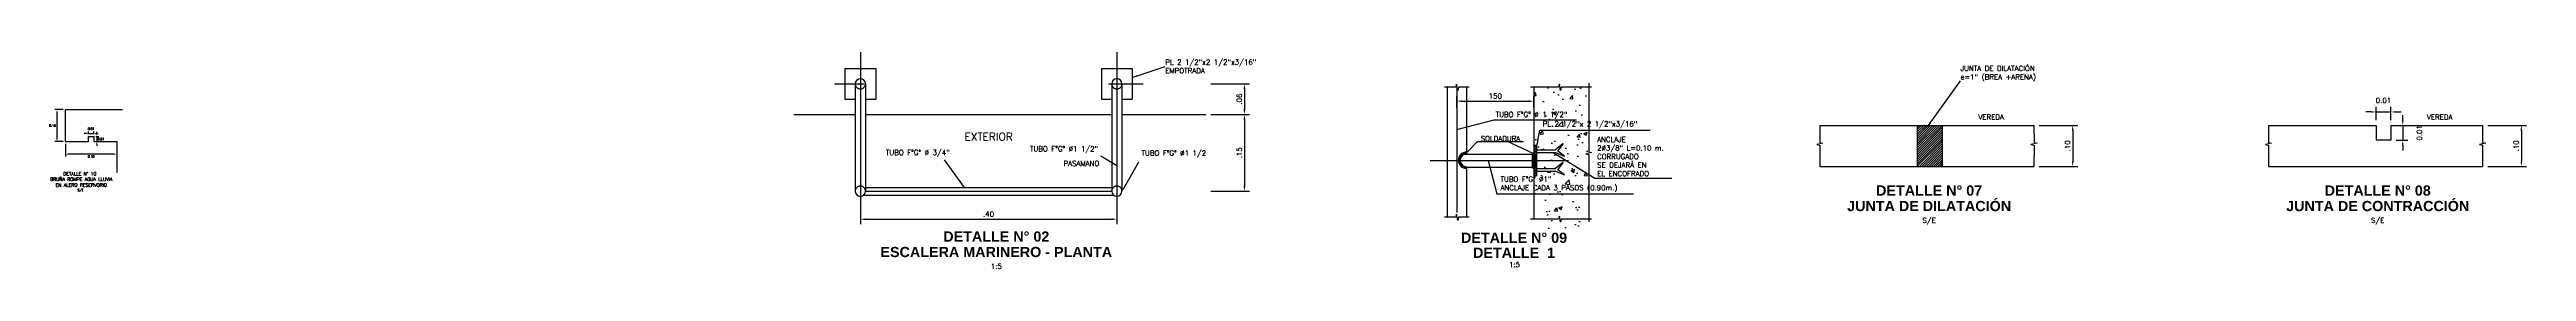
# Model space of a CAD drawing. Header units: metres. Extents: x -90 to 2507, y -28 to 972.
# Drawn here: x 142.877 to 147.705, y 179.333 to 179.757 of the extents above; entities that cross this region are included whole.
import ezdxf
from ezdxf.enums import TextEntityAlignment as Align

# ---------------------------------------------------------------- set-up
doc = ezdxf.new("R2010")
doc.units = ezdxf.units.M
doc.linetypes.add('CENTER', pattern=[50.8, 31.75, -6.35, 6.35, -6.35])
doc.linetypes.add('HIDDEN', pattern=[9.525, 6.35, -3.175])
for name, color, linetype in [('A-MURO', 6, 'Continuous'), ('A-NIVELES', 7, 'Continuous'), ('C-DETALLE-01', 1, 'Continuous'), ('C-DETALLE-02', 2, 'Continuous'), ('C-DETALLE-03', 3, 'Continuous'), ('G-achurado', 9, 'Continuous'), ('G-acotado', 8, 'Continuous'), ('G-ejes', 9, 'CENTER'), ('G-proyecciones', 2, 'HIDDEN'), ('G-SIMBOLOGIA', 2, 'Continuous'), ('G-textos-notas', 7, 'Continuous'), ('G-textos-subtitulo', 3, 'Continuous'), ('G-textos-titulos', 4, 'Continuous')]:
    doc.layers.add(name, color=color, linetype=linetype)
doc.styles.add('01COTAS', font='romans.shx')
doc.styles.add('20-SUBTITULO', font='romand.shx', dxfattribs={"height": 0.06})
doc.styles.add('5-NOTAS', font='romans.shx', dxfattribs={"height": 0.01})
doc.styles.add('5-TITULO', font='arialbd.ttf', dxfattribs={"height": 0.02})
doc.dimstyles.new('DIM-2-PLANTA', dxfattribs={"dimscale": 0.002, "dimtxt": 2, "dimasz": 2, "dimexe": 2, "dimexo": 2, "dimgap": 1, "dimtad": 1, "dimzin": 1, "dimdsep": 46, "dimtxsty": '01COTAS', "dimcen": 25, "dimclrd": 9, "dimclre": 9, "dimclrt": 7, "dimadec": 0, "dimazin": 0, "dimtfac": 1, "dimtmove": 2, "dimatfit": 3, "dimfxl": 1, "dimtolj": 1, "dimtzin": 0, "dimarcsym": 0})
doc.dimstyles.new('DIM-20-CORTE', dxfattribs={"dimscale": 0.02, "dimtxt": 2, "dimasz": 2, "dimexe": 2, "dimexo": 2, "dimgap": 1, "dimtad": 2, "dimtih": 1, "dimtoh": 1, "dimzin": 1, "dimdsep": 46, "dimtxsty": '01COTAS', "dimcen": 25, "dimclrd": 9, "dimclre": 9, "dimclrt": 7, "dimadec": 0, "dimazin": 0, "dimtfac": 1, "dimtmove": 2, "dimatfit": 3, "dimfxl": 1, "dimtolj": 1, "dimtzin": 0, "dimarcsym": 0})
doc.dimstyles.new('DIM-5-PLANTA', dxfattribs={"dimscale": 0.005, "dimtxt": 2, "dimasz": 2, "dimexe": 2, "dimexo": 2, "dimgap": 1, "dimtad": 1, "dimdec": 0, "dimlfac": 1000, "dimdsep": 46, "dimtxsty": '01COTAS', "dimcen": 25, "dimclrd": 9, "dimclre": 9, "dimclrt": 7, "dimadec": 0, "dimazin": 0, "dimtfac": 1, "dimtdec": 0, "dimtmove": 2, "dimatfit": 3, "dimfxl": 1, "dimtolj": 1, "dimtzin": 0, "dimarcsym": 0})

# ---------------------------------------------------------------- blocks, each defined once
blk = doc.blocks.new('*D339')
at = {"layer": 'Defpoints', "color": 0, "transparency": 16777216}
for p in [(145.7702, 179.6608), (145.6201, 179.6384), (145.7702, 179.6384)]:
    blk.add_point(p, dxfattribs=at)
at = {"layer": 'G-acotado', "color": 9, "lineweight": -2, "transparency": 16777216}
for p, q in [((145.6201, 179.6484), (145.6201, 179.6708)), ((145.6301, 179.6608), (145.7602, 179.6608)), ((145.7702, 179.6484), (145.7702, 179.6708))]:
    blk.add_line(p, q, dxfattribs=at)
at = {"layer": 'G-acotado', "color": 9, "transparency": 16777216}
for points in [[(145.6301, 179.6625), (145.6301, 179.6591), (145.6201, 179.6608)], [(145.7602, 179.6625), (145.7602, 179.6591), (145.7702, 179.6608)]]:
    blk.add_solid(points, dxfattribs=at)
at = {"layer": 'G-acotado', "color": 7, "transparency": 16777216, "insert": (145.6951, 179.6708), "char_height": 0.01, "attachment_point": 5, "style": '01COTAS'}
blk.add_mtext('\\A1;150', dxfattribs=at)
blk = doc.blocks.new('*D340')
at = {"layer": 'Defpoints', "color": 0, "transparency": 16777216}
for p in [(145.1305, 179.6348), (145.1305, 179.4848), (145.206, 179.4848)]:
    blk.add_point(p, dxfattribs=at)
at = {"layer": 'G-acotado', "color": 9, "lineweight": -2, "transparency": 16777216}
for p, q in [((145.1405, 179.6348), (145.216, 179.6348)), ((145.206, 179.6248), (145.206, 179.4948)), ((145.1405, 179.4848), (145.216, 179.4848))]:
    blk.add_line(p, q, dxfattribs=at)
at = {"layer": 'G-acotado', "color": 9, "transparency": 16777216}
for points in [[(145.2043, 179.6248), (145.2076, 179.6248), (145.206, 179.6348)], [(145.2043, 179.4948), (145.2076, 179.4948), (145.206, 179.4848)]]:
    blk.add_solid(points, dxfattribs=at)
at = {"layer": 'G-acotado', "color": 7, "transparency": 16777216, "insert": (145.196, 179.5598), "char_height": 0.01, "attachment_point": 5, "rotation": 90, "style": '01COTAS'}
blk.add_mtext('\\A1;.15', dxfattribs=at)
blk = doc.blocks.new('*D341')
at = {"layer": 'Defpoints', "color": 0, "transparency": 16777216}
for p in [(145.1305, 179.6948), (145.1305, 179.6348), (145.206, 179.6348)]:
    blk.add_point(p, dxfattribs=at)
at = {"layer": 'G-acotado', "color": 9, "lineweight": -2, "transparency": 16777216}
for p, q in [((145.1405, 179.6948), (145.216, 179.6948)), ((145.206, 179.6848), (145.206, 179.6448)), ((145.1405, 179.6348), (145.216, 179.6348))]:
    blk.add_line(p, q, dxfattribs=at)
at = {"layer": 'G-acotado', "color": 9, "transparency": 16777216}
for points in [[(145.2043, 179.6848), (145.2076, 179.6848), (145.206, 179.6948)], [(145.2043, 179.6448), (145.2076, 179.6448), (145.206, 179.6348)]]:
    blk.add_solid(points, dxfattribs=at)
at = {"layer": 'G-acotado', "color": 7, "transparency": 16777216, "insert": (145.196, 179.6648), "char_height": 0.01, "attachment_point": 5, "rotation": 90, "style": '01COTAS'}
blk.add_mtext('\\A1;.06', dxfattribs=at)
blk = doc.blocks.new('*D342')
at = {"layer": 'Defpoints', "color": 0, "transparency": 16777216}
for p in [(144.4573, 179.4766), (144.9573, 179.4766), (144.9573, 179.43)]:
    blk.add_point(p, dxfattribs=at)
at = {"layer": 'G-acotado', "color": 9, "lineweight": -2, "transparency": 16777216}
for p, q in [((144.4573, 179.4666), (144.4573, 179.42)), ((144.9573, 179.4666), (144.9573, 179.42)), ((144.4673, 179.43), (144.9473, 179.43))]:
    blk.add_line(p, q, dxfattribs=at)
at = {"layer": 'G-acotado', "color": 9, "transparency": 16777216}
for points in [[(144.4673, 179.4317), (144.4673, 179.4283), (144.4573, 179.43)], [(144.9473, 179.4317), (144.9473, 179.4283), (144.9573, 179.43)]]:
    blk.add_solid(points, dxfattribs=at)
at = {"layer": 'G-acotado', "color": 7, "transparency": 16777216, "insert": (144.7073, 179.44), "char_height": 0.01, "attachment_point": 5, "style": '01COTAS'}
blk.add_mtext('\\A1;.40', dxfattribs=at)
blk = doc.blocks.new('*D344')
at = {"layer": 'Defpoints', "color": 0, "transparency": 16777216}
for p in [(146.745, 179.6134), (146.7452, 179.5334), (146.8206, 179.5334)]:
    blk.add_point(p, dxfattribs=at)
at = {"layer": 'G-acotado', "color": 9, "lineweight": -2, "transparency": 16777216}
for p, q in [((146.755, 179.6134), (146.8306, 179.6134)), ((146.8206, 179.6034), (146.8206, 179.5434)), ((146.7552, 179.5334), (146.8306, 179.5334))]:
    blk.add_line(p, q, dxfattribs=at)
at = {"layer": 'G-acotado', "color": 9, "transparency": 16777216}
for points in [[(146.8189, 179.6034), (146.8223, 179.6034), (146.8206, 179.6134)], [(146.8189, 179.5434), (146.8223, 179.5434), (146.8206, 179.5334)]]:
    blk.add_solid(points, dxfattribs=at)
at = {"layer": 'G-acotado', "color": 7, "transparency": 16777216, "insert": (146.8106, 179.5734), "char_height": 0.01, "attachment_point": 5, "rotation": 90, "style": '01COTAS'}
blk.add_mtext('\\A1;.10', dxfattribs=at)
blk = doc.blocks.new('*D345')
at = {"layer": 'Defpoints', "color": 0, "transparency": 16777216}
for p in [(147.6195, 179.6134), (147.6196, 179.5334), (147.6951, 179.5334)]:
    blk.add_point(p, dxfattribs=at)
at = {"layer": 'G-acotado', "color": 9, "lineweight": -2, "transparency": 16777216}
for p, q in [((147.6295, 179.6134), (147.7051, 179.6134)), ((147.6951, 179.6034), (147.6951, 179.5434)), ((147.6296, 179.5334), (147.7051, 179.5334))]:
    blk.add_line(p, q, dxfattribs=at)
at = {"layer": 'G-acotado', "color": 9, "transparency": 16777216}
for points in [[(147.6934, 179.6034), (147.6967, 179.6034), (147.6951, 179.6134)], [(147.6934, 179.5434), (147.6967, 179.5434), (147.6951, 179.5334)]]:
    blk.add_solid(points, dxfattribs=at)
at = {"layer": 'G-acotado', "color": 7, "transparency": 16777216, "insert": (147.6851, 179.5734), "char_height": 0.01, "attachment_point": 5, "rotation": 90, "style": '01COTAS'}
blk.add_mtext('\\A1;.10', dxfattribs=at)
blk = doc.blocks.new('*D554')
at = {"layer": 'Defpoints', "color": 0, "transparency": 16777216}
for p in [(147.4118, 179.6134), (147.4408, 179.6398), (147.4408, 179.6134)]:
    blk.add_point(p, dxfattribs=at)
at = {"layer": 'G-acotado', "color": 9, "lineweight": -2, "transparency": 16777216}
for p, q in [((147.4018, 179.6398), (147.3918, 179.6398)), ((147.4118, 179.6234), (147.4118, 179.6498)), ((147.4118, 179.6398), (147.4408, 179.6398)), ((147.4408, 179.6234), (147.4408, 179.6498)), ((147.4508, 179.6398), (147.4608, 179.6398))]:
    blk.add_line(p, q, dxfattribs=at)
at = {"layer": 'G-acotado', "color": 9, "transparency": 16777216}
for points in [[(147.4018, 179.6414), (147.4018, 179.6381), (147.4118, 179.6398)], [(147.4508, 179.6414), (147.4508, 179.6381), (147.4408, 179.6398)]]:
    blk.add_solid(points, dxfattribs=at)
at = {"layer": 'G-acotado', "color": 7, "transparency": 16777216, "insert": (147.4263, 179.6623), "char_height": 0.01, "attachment_point": 5, "style": '01COTAS'}
blk.add_mtext('\\A1;0.01', dxfattribs=at)
blk = doc.blocks.new('*D555')
at = {"layer": 'Defpoints', "color": 0, "transparency": 16777216}
for p in [(147.4408, 179.6134), (147.4408, 179.5844), (147.4639, 179.5844)]:
    blk.add_point(p, dxfattribs=at)
at = {"layer": 'G-acotado', "color": 9, "lineweight": -2, "transparency": 16777216}
for p, q in [((147.4508, 179.6134), (147.4739, 179.6134)), ((147.4639, 179.6234), (147.4639, 179.6334)), ((147.4639, 179.6134), (147.4639, 179.5844)), ((147.4508, 179.5844), (147.4739, 179.5844)), ((147.4639, 179.5744), (147.4639, 179.5644))]:
    blk.add_line(p, q, dxfattribs=at)
at = {"layer": 'G-acotado', "color": 9, "transparency": 16777216}
for points in [[(147.4622, 179.6234), (147.4655, 179.6234), (147.4639, 179.6134)], [(147.4622, 179.5744), (147.4655, 179.5744), (147.4639, 179.5844)]]:
    blk.add_solid(points, dxfattribs=at)
at = {"layer": 'G-acotado', "color": 7, "transparency": 16777216, "insert": (147.4964, 179.5989), "char_height": 0.01, "attachment_point": 5, "rotation": 90, "style": '01COTAS'}
blk.add_mtext('\\A1;0.01', dxfattribs=at)
blk = doc.blocks.new('*D560')
at = {"layer": 'Defpoints', "color": 0, "transparency": 16777216}
for p in [(142.9529, 179.592), (142.9629, 179.5973), (142.9629, 179.592)]:
    blk.add_point(p, dxfattribs=at)
at = {"layer": 'G-acotado', "color": 9, "lineweight": -2, "transparency": 16777216}
for p, q in [((142.9486, 179.5973), (142.9443, 179.5973)), ((142.9529, 179.5963), (142.9529, 179.6016)), ((142.9529, 179.5973), (142.9629, 179.5973)), ((142.9629, 179.5963), (142.9629, 179.6016)), ((142.9672, 179.5973), (142.9715, 179.5973))]:
    blk.add_line(p, q, dxfattribs=at)
at = {"layer": 'G-acotado', "color": 9, "transparency": 16777216}
for points in [[(142.9486, 179.598), (142.9486, 179.5966), (142.9529, 179.5973)], [(142.9672, 179.598), (142.9672, 179.5966), (142.9629, 179.5973)]]:
    blk.add_solid(points, dxfattribs=at)
at = {"layer": 'G-acotado', "color": 7, "transparency": 16777216, "insert": (142.9579, 179.607), "char_height": 0.0043, "attachment_point": 5, "style": '01COTAS'}
blk.add_mtext('\\A1;0.01', dxfattribs=at)
blk = doc.blocks.new('*D561')
at = {"layer": 'Defpoints', "color": 0, "transparency": 16777216}
for p in [(142.9629, 179.592), (142.9629, 179.582), (142.9688, 179.582)]:
    blk.add_point(p, dxfattribs=at)
at = {"layer": 'G-acotado', "color": 9, "lineweight": -2, "transparency": 16777216}
for p, q in [((142.9672, 179.592), (142.9731, 179.592)), ((142.9672, 179.582), (142.9731, 179.582)), ((142.9688, 179.5963), (142.9688, 179.6006)), ((142.9688, 179.592), (142.9688, 179.582)), ((142.9688, 179.5777), (142.9688, 179.5734))]:
    blk.add_line(p, q, dxfattribs=at)
at = {"layer": 'G-acotado', "color": 9, "transparency": 16777216}
for points in [[(142.9681, 179.5963), (142.9695, 179.5963), (142.9688, 179.592)], [(142.9681, 179.5777), (142.9695, 179.5777), (142.9688, 179.582)]]:
    blk.add_solid(points, dxfattribs=at)
at = {"layer": 'G-acotado', "color": 7, "transparency": 16777216, "insert": (142.9769, 179.587), "char_height": 0.0043, "attachment_point": 5, "style": '01COTAS'}
blk.add_mtext('\\A1;0.01', dxfattribs=at)
blk = doc.blocks.new('*D562')
at = {"layer": 'Defpoints', "color": 0, "transparency": 16777216}
for p in [(142.9079, 179.582), (143.0079, 179.5641), (142.9079, 179.5569)]:
    blk.add_point(p, dxfattribs=at)
at = {"layer": 'G-acotado', "color": 9, "lineweight": -2, "transparency": 16777216}
for p, q in [((142.9079, 179.5777), (142.9079, 179.5526)), ((143.0036, 179.5569), (142.9122, 179.5569)), ((143.0079, 179.5598), (143.0079, 179.5526))]:
    blk.add_line(p, q, dxfattribs=at)
at = {"layer": 'G-acotado', "color": 9, "transparency": 16777216}
for points in [[(142.9122, 179.5576), (142.9122, 179.5562), (142.9079, 179.5569)], [(143.0036, 179.5576), (143.0036, 179.5562), (143.0079, 179.5569)]]:
    blk.add_solid(points, dxfattribs=at)
at = {"layer": 'G-acotado', "color": 7, "transparency": 16777216, "insert": (142.9579, 179.5526), "char_height": 0.0043, "attachment_point": 5, "style": '01COTAS'}
blk.add_mtext('\\A1;0.10', dxfattribs=at)
blk = doc.blocks.new('*D563')
at = {"layer": 'Defpoints', "color": 0, "transparency": 16777216}
for p in [(142.8914, 179.6445), (142.9079, 179.6445), (142.9079, 179.582)]:
    blk.add_point(p, dxfattribs=at)
at = {"layer": 'G-acotado', "color": 9, "lineweight": -2, "transparency": 16777216}
for p, q in [((142.9036, 179.6445), (142.8871, 179.6445)), ((142.8914, 179.5863), (142.8914, 179.6402)), ((142.9036, 179.582), (142.8871, 179.582))]:
    blk.add_line(p, q, dxfattribs=at)
at = {"layer": 'G-acotado', "color": 9, "transparency": 16777216}
for points in [[(142.8907, 179.6402), (142.8921, 179.6402), (142.8914, 179.6445)], [(142.8907, 179.5863), (142.8921, 179.5863), (142.8914, 179.582)]]:
    blk.add_solid(points, dxfattribs=at)
at = {"layer": 'G-acotado', "color": 7, "transparency": 16777216, "insert": (142.8827, 179.6132), "char_height": 0.0043, "attachment_point": 5, "style": '01COTAS'}
blk.add_mtext('\\A1;0.15', dxfattribs=at)

msp = doc.modelspace()

# ---------------------------------------------------------------- hatches: boundary and pattern name
h = msp.add_hatch()
h.set_pattern_fill('ANSI31', color=8, scale=0.001)
h.set_pattern_definition([(45, (146.517457, 179.5334172), (-0.00224506, 0.00224506), [])])
h.paths.add_polyline_path([(146.5664, 179.6134), (146.5175, 179.6134), (146.5175, 179.5334), (146.5664, 179.5334)])
at = {"layer": 'G-achurado'}
h = msp.add_hatch(dxfattribs=at)
h.set_pattern_fill('AR-CONC', color=256, scale=0.01, style=0)
h.set_pattern_definition([(50, (111.386703, 185.492424), (0.07172602, -0.00627521), [0.0075, -0.0825]), (355, (111.3867, 185.492424), (-0.01387513, 0.07521921), [0.006, -0.066]), (100.4514, (111.39268, 185.4919), (0.05785094, 0.06894395), [0.00637402, -0.07011421]), (46.1842, (111.3867, 185.51242), (0.1067241, -0.0165519), [0.01125, -0.12375]), (96.6356, (111.3956, 185.51104), (0.09346627, 0.0974118), [0.00956103, -0.1051713]), (351.1842, (111.3867, 185.51242), (0.0934662, 0.09741186), [0.009, -0.099]), (21, (111.396703, 185.507424), (0.05969071, -0.04026189), [0.0075, -0.0825]), (326, (111.3967, 185.507424), (0.02433153, 0.072515), [0.006, -0.066]), (71.4514, (111.40168, 185.50407), (0.08402226, 0.03225305), [0.00637402, -0.07011421]), (37.5, (111.386703, 185.492424), (0.001215986, 0.033289385), [0, -0.0652, 0, -0.067, 0, -0.06625]), (7.5, (111.386703, 185.492424), (0.026306954, 0.03944117), [0, -0.0382, 0, -0.0637, 0, -0.02525]), (327.5, (111.364403, 185.492424), (0.053382244, -0.002255487), [0, -0.025, 0, -0.078, 0, -0.1035]), (317.5, (111.354403, 185.492424), (0.05831862, 0.0100105), [0, -0.0325, 0, -0.0518, 0, -0.0735])])
h.paths.add_polyline_path([(145.7702, 179.4017), (145.8162, 179.4017), (145.8201, 179.4165), (145.8256, 179.3868), (145.8294, 179.4017), (145.8773, 179.4017), (145.8773, 179.5425), (145.8624, 179.5463), (145.8921, 179.5518), (145.8773, 179.5558), (145.8773, 179.688), (145.8294, 179.688), (145.8256, 179.6731), (145.8201, 179.7028), (145.8162, 179.688), (145.7702, 179.688), (145.7702, 179.5746), (145.7752, 179.5746), (145.7752, 179.5655), (145.8124, 179.5655), (145.8268, 179.5773, -0.891175), (145.8272, 179.5769), (145.8166, 179.5632), (145.8297, 179.5535, -0.891175), (145.8294, 179.5531), (145.8122, 179.5605), (145.7752, 179.5605), (145.7752, 179.529), (145.8124, 179.529), (145.8268, 179.5407, -0.891175), (145.8272, 179.5404), (145.8166, 179.5267), (145.8297, 179.517, -0.891175), (145.8294, 179.5165), (145.8122, 179.524), (145.7752, 179.524), (145.7752, 179.5146), (145.7702, 179.5146)])
h = msp.add_hatch(dxfattribs=at)
h.set_pattern_fill('ANSI32', color=256, scale=0.01, style=0)
h.set_pattern_definition([(45, (111.3867033, 185.4924238), (-0.00265165043, 0.00265165043), []), (45, (111.388471, 185.4924238), (-0.00265165043, 0.00265165043), [])])
h.paths.add_polyline_path([(145.7752, 179.5746), (145.7702, 179.5746), (145.7702, 179.5146), (145.7752, 179.5146)])
h = msp.add_hatch(dxfattribs=at)
h.set_pattern_fill('ANSI31', color=256, scale=0.001, style=0)
h.set_pattern_definition([(45, (111.39170326, 185.49309046), (-8.838834765e-05, 8.838834765e-05), [])])
h.paths.add_polyline_path([(145.6392, 179.558), (145.6392, 179.5613, 1), (145.6392, 179.5293), (145.6392, 179.5326, -1)])
h = msp.add_hatch(dxfattribs=at)
h.set_pattern_fill('ANSI31', color=256, scale=0.001, style=0)
h.set_pattern_definition([(45, (111.38670326, 185.4924238), (-8.838834765e-05, 8.838834765e-05), [])])
h.paths.add_polyline_path([(145.7702, 179.5573), (145.7671, 179.5573), (145.7671, 179.5319), (145.7702, 179.5319)])
h.paths.add_polyline_path([(145.7702, 179.5573), (145.7702, 179.5603), (145.7671, 179.5573)])
h.paths.add_polyline_path([(145.7702, 179.5292), (145.7702, 179.5319), (145.7671, 179.5319)])

# ---------------------------------------------------------------- linework, layer by layer
at = {"layer": 'A-MURO', "ltscale": 0.18}
for p, q in [((142.9079, 179.582), (142.9529, 179.582)), ((142.9629, 179.582), (143.0079, 179.582))]:
    msp.add_line(p, q, dxfattribs=at)
for points in [[(142.9079, 179.582), (142.9079, 179.6445)], [(142.9079, 179.6445), (143.0189, 179.6445)], [(142.9529, 179.582), (142.9529, 179.592), (142.9629, 179.592), (142.9629, 179.582)], [(143.0079, 179.582), (143.0079, 179.5212)]]:
    msp.add_lwpolyline(points, dxfattribs=at)
at = {"layer": 'C-DETALLE-01'}
for p, q in [((145.7702, 179.5746), (145.7752, 179.5746)), ((145.7752, 179.5746), (145.7752, 179.5146)), ((145.7702, 179.5146), (145.7752, 179.5146))]:
    msp.add_line(p, q, dxfattribs=at)
at = {"layer": 'C-DETALLE-02'}
for p, q in [((144.4473, 179.6948), (144.4473, 179.4848)), ((144.4673, 179.6948), (144.4673, 179.4848)), ((144.9473, 179.6948), (144.9473, 179.4848)), ((144.9673, 179.6948), (144.9673, 179.4848)), ((145.6011, 179.688), (145.6011, 179.4338)), ((145.6392, 179.688), (145.6392, 179.558)), ((145.6352, 179.5573), (145.7702, 179.5573)), ((145.6352, 179.5319), (145.7702, 179.5319)), ((145.6392, 179.5326), (145.6392, 179.4338)), ((144.4639, 179.4773), (144.9506, 179.4773)), ((144.4673, 179.4923), (144.9473, 179.4923))]:
    msp.add_line(p, q, dxfattribs=at)
for centre, radius, start, end in [((144.4573, 179.6948), 0.01, 0, 180), ((144.9573, 179.6948), 0.01, 0, 180), ((145.6392, 179.5453), 0.0127, 90, 270), ((144.4573, 179.4848), 0.01, 180, 0), ((144.9573, 179.4848), 0.01, 180, 0)]:
    msp.add_arc(centre, radius, start, end, dxfattribs=at)
at = {"layer": 'C-DETALLE-03'}
for p, q in [((144.4273, 179.7248), (144.4873, 179.7248)), ((144.4273, 179.7248), (144.4273, 179.6648)), ((144.4873, 179.7248), (144.4873, 179.6648)), ((144.9273, 179.7248), (144.9273, 179.6648)), ((144.9273, 179.7248), (144.9873, 179.7248)), ((144.9873, 179.7248), (144.9873, 179.6648)), ((144.4273, 179.6648), (144.4473, 179.6648)), ((144.4673, 179.6648), (144.4873, 179.6648)), ((144.9273, 179.6648), (144.9473, 179.6648)), ((144.9673, 179.6648), (144.9873, 179.6648)), ((145.7702, 179.688), (145.7702, 179.5573)), ((144.3279, 179.6348), (144.4473, 179.6348)), ((144.4673, 179.6348), (144.9473, 179.6348)), ((144.9673, 179.6348), (145.1305, 179.6348)), ((145.7702, 179.5746), (145.7702, 179.5146)), ((145.7702, 179.5603), (145.7671, 179.5573)), ((145.7671, 179.5573), (145.7671, 179.5319)), ((145.7671, 179.5319), (145.7702, 179.5292)), ((145.7702, 179.5573), (145.7702, 179.4302))]:
    msp.add_line(p, q, dxfattribs=at)
for points in [[(146.3275, 179.6134), (146.7452, 179.6134)], [(146.5175, 179.6134), (146.5175, 179.5334)], [(146.5664, 179.6134), (146.5664, 179.5334)], [(147.2019, 179.6134), (147.4118, 179.6134)], [(147.4118, 179.6134), (147.4118, 179.5844)], [(147.4408, 179.6134), (147.6196, 179.6134)], [(147.4408, 179.6134), (147.4408, 179.5844)], [(147.4408, 179.5844), (147.4118, 179.5844)], [(146.3275, 179.5334), (146.7452, 179.5334)], [(147.2019, 179.5334), (147.6196, 179.5334)]]:
    msp.add_lwpolyline(points, dxfattribs=at)
msp.add_arc((145.6392, 179.5453), 0.016, 90, 270, dxfattribs=at)
at = {"layer": 'G-ejes', "ltscale": 10}
for p, q in [((144.4573, 179.7568), (144.4573, 179.4472)), ((144.9573, 179.7568), (144.9573, 179.4472)), ((145.6201, 179.6904), (145.6201, 179.443)), ((145.5679, 179.5446), (145.8375, 179.5446)), ((144.4673, 179.4848), (144.9473, 179.4848))]:
    msp.add_line(p, q, dxfattribs=at)
at = {"layer": 'G-ejes', "ltscale": 5}
for p, q in [((144.4068, 179.6948), (144.4647, 179.6948)), ((144.9413, 179.6948), (145.0087, 179.6948))]:
    msp.add_line(p, q, dxfattribs=at)
at = {"layer": 'G-proyecciones'}
for p, q in [((145.7752, 179.5655), (145.8122, 179.5655)), ((145.7752, 179.529), (145.8122, 179.529))]:
    msp.add_line(p, q, dxfattribs=at)
for points in [[(145.7752, 179.5605), (145.8122, 179.5605), (145.8294, 179.5531, 0.891175), (145.8297, 179.5535), (145.8166, 179.5632), (145.8272, 179.5769, 0.891175), (145.8268, 179.5773), (145.8123, 179.5654)], [(145.7752, 179.524), (145.8122, 179.524), (145.8294, 179.5165, 0.891175), (145.8297, 179.517), (145.8166, 179.5267), (145.8272, 179.5404, 0.891175), (145.8268, 179.5407), (145.8123, 179.5289)]]:
    msp.add_lwpolyline(points, format="xyb", dxfattribs=at)
at = {"layer": 'G-proyecciones', "ltscale": 0.25}
for centre, start, end in [((144.4573, 179.6948), 180, 0), ((144.9573, 179.6948), 180, 0), ((144.4573, 179.4848), 0, 180), ((144.9573, 179.4848), 0, 180)]:
    msp.add_arc(centre, 0.01, start, end, dxfattribs=at)
at = {"layer": 'G-SIMBOLOGIA', "color": 1}
for points in [[(145.6439, 179.688), (145.6232, 179.688), (145.6217, 179.682), (145.6195, 179.6939), (145.6179, 179.688), (145.596, 179.688)], [(145.8828, 179.688), (145.8237, 179.688), (145.8222, 179.682), (145.82, 179.6939), (145.8184, 179.688), (145.7636, 179.688)], [(145.8773, 179.696), (145.8773, 179.5618), (145.8832, 179.5603), (145.8713, 179.5581), (145.8773, 179.5565), (145.8773, 179.4249)], [(146.3275, 179.6134), (146.3277, 179.5799), (146.3336, 179.5784), (146.3217, 179.5762), (146.3277, 179.5746), (146.3275, 179.5334)], [(146.745, 179.6134), (146.7452, 179.5799), (146.7511, 179.5784), (146.7392, 179.5762), (146.7452, 179.5746), (146.745, 179.5334)], [(147.2019, 179.6134), (147.2021, 179.5799), (147.208, 179.5784), (147.1962, 179.5762), (147.2021, 179.5746), (147.2019, 179.5334)], [(147.6195, 179.6134), (147.6196, 179.5799), (147.6256, 179.5784), (147.6137, 179.5762), (147.6196, 179.5746), (147.6195, 179.5334)], [(145.6439, 179.4338), (145.6232, 179.4338), (145.6217, 179.4278), (145.6195, 179.4397), (145.6179, 179.4338), (145.596, 179.4338)], [(145.8828, 179.4302), (145.8237, 179.4302), (145.8222, 179.4243), (145.82, 179.4361), (145.8184, 179.4302), (145.7636, 179.4302)]]:
    msp.add_lwpolyline(points, dxfattribs=at)

# ---------------------------------------------------------------- texts
at = {"layer": 'A-NIVELES', "linetype": 'HIDDEN', "lineweight": 13, "ltscale": 0.5, "style": '01COTAS'}
msp.add_text('S/E', height=0.0043, dxfattribs=at).set_placement((142.9373, 179.4849), align=Align.CENTER)
at = {"layer": 'G-textos-notas', "style": '5-NOTAS'}
for s, p in [('S/E', (146.5407, 179.4228)), ('S/E', (147.4151, 179.4228)), ('1:5', (144.7223, 179.3329)), ('1:5', (145.7324, 179.3363))]:
    msp.add_text(s, height=0.01, dxfattribs=at).set_placement(p, align=Align.CENTER)
at = {"layer": 'G-textos-notas', "char_height": 0.01, "style": '5-NOTAS'}
for s, insert, attachment_point in [('\\A1;PL 2 1/2"x2 1/2"x3/16"\\PEMPOTRADA', (145.0517, 179.7288), 4), ('\\A1;JUNTA DE DILATACIÓN\\Pe=1" (BREA +ARENA)', (146.6019, 179.7149), 4), ('TUBO F°G° %%C 1 1/2"', (145.6957, 179.633), 4), ('PL 2 1/2"x 2 1/2"x3/16"', (145.7874, 179.6148), 4), ('\\A1;VEREDA', (146.6367, 179.6297), 4), ('\\A1;VEREDA', (147.5111, 179.6297), 4), ('\\A1;TUBO F°G° %%C {\\H1x;3/4}"', (144.6314, 179.5588), 6), ('TUBO F°G° %%C1 1/2"', (144.9209, 179.566), 6), ('\\A1;TUBO F°G° %%C1 1/2', (145.0054, 179.5576), 4), ('\\A1;SOLDADURA', (145.6666, 179.5877), 4), ('ANCLAJE\\P2%%C3/8" L=0.10 m.\\PCORRUGADO\\PSE DEJARÁ EN\\PEL ENCOFRADO', (145.8935, 179.5526), 4), ('PASAMANO', (144.9231, 179.539), 6), ('TUBO F°G° %%C1"\\PANCLAJE CADA 3 PASOS (0.90m.)', (145.7051, 179.4983), 4)]:
    msp.add_mtext(s, dxfattribs=dict(at, insert=insert, attachment_point=attachment_point))
at = {"layer": 'G-textos-subtitulo', "style": '20-SUBTITULO'}
for s, height, p in [('EXTERIOR', 0.015, (144.7073, 179.584)), ('DETALLE N° 10', 0.006453, (142.9358, 179.5158)), ('BRUÑA ROMPE AGUA LLUVIA', 0.006453, (142.9387, 179.5049)), ('EN ALERO RESERVORIO', 0.006453, (142.9387, 179.4936))]:
    msp.add_text(s, height=height, dxfattribs=at).set_placement(p, align=Align.CENTER)
at = {"layer": 'G-textos-titulos', "style": '5-TITULO'}
for s, p in [('JUNTA DE DILATACIÓN', (146.5407, 179.4458)), ('DETALLE N° 07', (146.5407, 179.4761)), ('JUNTA DE CONTRACCIÓN', (147.4151, 179.4458)), ('DETALLE N° 08', (147.4151, 179.4761)), ('ESCALERA MARINERO - PLANTA', (144.7223, 179.3559)), ('DETALLE N° 02', (144.7223, 179.3862)), ('DETALLE N° 09', (145.7316, 179.3837)), ('DETALLE  1', (145.7316, 179.3544))]:
    msp.add_text(s, height=0.02, dxfattribs=at).set_placement(p, align=Align.CENTER)

# ---------------------------------------------------------------- dimensions: what is measured, and where the dimension line sits
at = {"layer": 'G-acotado'}
for base, p1, p2, text, picture, middle in [((145.206, 179.6348), (145.1305, 179.6948), (145.1305, 179.6348), '.06', '*D341', (145.196, 179.6648)), ((145.206, 179.4848), (145.1305, 179.6348), (145.1305, 179.4848), '.15', '*D340', (145.196, 179.5598)), ((146.8206, 179.5334), (146.745, 179.6134), (146.7452, 179.5334), '.10', '*D344', (146.8106, 179.5734)), ((147.4639, 179.5844), (147.4408, 179.6134), (147.4408, 179.5844), '0.01', '*D555', (147.4964, 179.5989)), ((147.6951, 179.5334), (147.6195, 179.6134), (147.6196, 179.5334), '.10', '*D345', (147.6851, 179.5734))]:
    dim = msp.add_linear_dim(base=base, p1=p1, p2=p2, angle=90, text=text, dimstyle='DIM-5-PLANTA', dxfattribs=at)
    dim.commit()
    dim.dimension.update_dxf_attribs({"geometry": picture, "text_midpoint": middle})
dim = msp.add_linear_dim(base=(145.7702, 179.6608), p1=(145.6201, 179.6384), p2=(145.7702, 179.6384), dimstyle='DIM-5-PLANTA', dxfattribs=at)
dim.commit()
dim.dimension.update_dxf_attribs({"geometry": '*D339', "text_midpoint": (145.6951, 179.6708)})
for base, p1, p2, text, picture, middle in [((147.4408, 179.6398), (147.4118, 179.6134), (147.4408, 179.6134), '0.01', '*D554', (147.4263, 179.6623)), ((144.9573, 179.43), (144.4573, 179.4766), (144.9573, 179.4766), '.40', '*D342', (144.7073, 179.44))]:
    dim = msp.add_linear_dim(base=base, p1=p1, p2=p2, text=text, dimstyle='DIM-5-PLANTA', dxfattribs=at)
    dim.commit()
    dim.dimension.update_dxf_attribs({"geometry": picture, "text_midpoint": middle})
dim = msp.add_linear_dim(base=(142.8914, 179.6445), p1=(142.9079, 179.582), p2=(142.9079, 179.6445), angle=90, text='0.15', dimstyle='DIM-20-CORTE', override={"dimscale": 0.002151}, dxfattribs=at)
dim.commit()
dim.dimension.update_dxf_attribs({"geometry": '*D563', "text_midpoint": (142.8827, 179.6132)})
for base, p1, p2, override, picture, middle in [((142.9079, 179.5569), (143.0079, 179.5641), (142.9079, 179.582), {"dimscale": 0.002151, "dimlfac": 1}, '*D562', (142.9579, 179.5526)), ((142.9629, 179.5973), (142.9529, 179.592), (142.9629, 179.592), {"dimscale": 0.002151}, '*D560', (142.9579, 179.607))]:
    dim = msp.add_linear_dim(base=base, p1=p1, p2=p2, dimstyle='DIM-20-CORTE', override=override, dxfattribs=at)
    dim.commit()
    dim.dimension.update_dxf_attribs({"geometry": picture, "text_midpoint": middle})
dim = msp.add_linear_dim(base=(142.9688, 179.582), p1=(142.9629, 179.592), p2=(142.9629, 179.582), angle=90, dimstyle='DIM-20-CORTE', override={"dimscale": 0.002151}, dxfattribs=at)
dim.commit()
dim.dimension.update_dxf_attribs({"geometry": '*D561', "text_midpoint": (142.9769, 179.587)})

# ---------------------------------------------------------------- leaders
at = {"layer": 'G-textos-notas'}
for points, dimstyle in [([(144.9873, 179.7072), (145.0517, 179.7283)], 'DIM-5-PLANTA'), ([(146.5374, 179.6105), (146.6019, 179.7006)], 'DIM-5-PLANTA'), ([(145.7686, 179.5588), (145.7178, 179.5827)], 'DIM-2-PLANTA'), ([(144.6602, 179.4923), (144.6211, 179.546)], 'DIM-5-PLANTA'), ([(144.9573, 179.5346), (144.9259, 179.5534)], 'DIM-5-PLANTA'), ([(144.9693, 179.4878), (145.0004, 179.5425)], 'DIM-5-PLANTA')]:
    msp.add_leader(points, dimstyle=dimstyle, dxfattribs=at)
at = {"layer": 'G-textos-notas', "annotation_type": 0, "has_hookline": 1, "hookline_direction": 0}
for points, text_width in [([(145.6201, 179.6053), (145.6925, 179.6242)], 0.159), ([(145.6392, 179.5601), (145.6605, 179.5817), (145.6645, 179.5817)], 0.0838), ([(145.7752, 179.5687), (145.7821, 179.6043), (145.7861, 179.6043)], 0.2086), ([(145.6812, 179.5446), (145.6977, 179.4799), (145.7017, 179.4799)], 0.2605), ([(145.808, 179.5605), (145.8888, 179.5104), (145.8928, 179.5104)], 0.1443)]:
    msp.add_leader(points, dimstyle='DIM-2-PLANTA', dxfattribs=dict(at, text_width=text_width))

doc.saveas('drawing.dxf')
